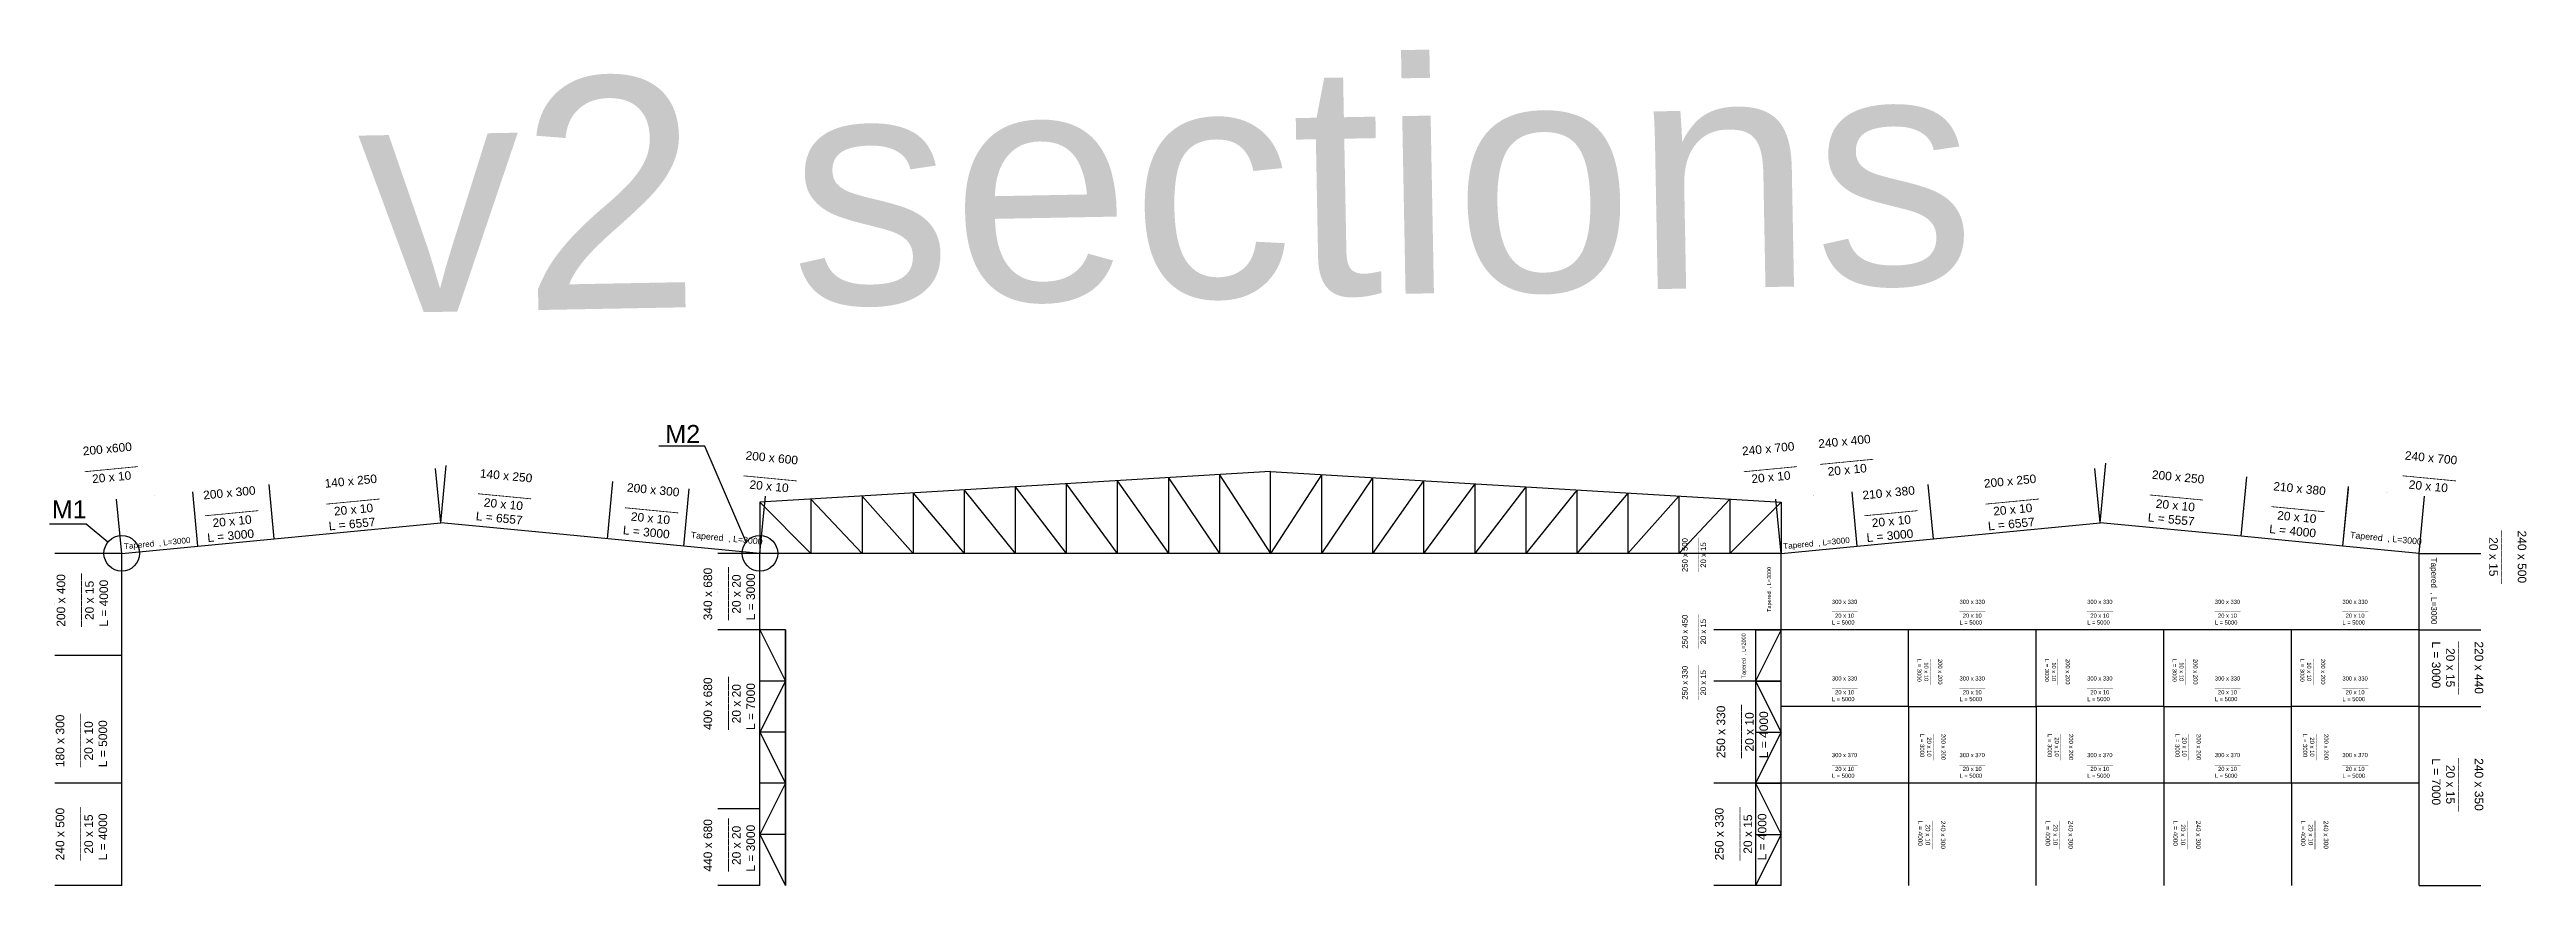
# Model space of a CAD drawing. Header units: inches. Extents: x -15 to 2803056, y 0 to 866270.
# Drawn here: x 719162 to 816194, y 243679 to 276401 of the extents above; entities that cross this region are included whole.
import ezdxf

# ---------------------------------------------------------------- set-up
doc = ezdxf.new("R2010")
doc.units = ezdxf.units.IN
doc.header["$LTSCALE"] = 100
doc.header["$MEASUREMENT"] = 0
for name, color, linetype in [('connection', 50, 'Continuous'), ('initial layout', 7, 'Continuous'), ('sections', 3, 'Continuous'), ('text', 3, 'Continuous')]:
    doc.layers.add(name, color=color, linetype=linetype)
doc.styles.get("Standard").update_dxf_attribs({"font": 'arial.ttf'})
doc.dimstyles.new('section', dxfattribs={"dimtxt": 1e-05, "dimasz": 15, "dimexe": 0.0625, "dimexo": 0.0625, "dimgap": 10, "dimtad": 0, "dimtoh": 1, "dimzin": 0, "dimdsep": 46, "dimtxsty": 'Standard', "dimblk": 'OBLIQUE', "dimcen": 0.09, "dimsd1": 1, "dimsd2": 1, "dimclrd": 256, "dimclre": 256, "dimclrt": 256, "dimadec": 0, "dimazin": 0, "dimtfac": 1, "dimtofl": 0, "dimtmove": 0, "dimatfit": 3, "dimfxl": 1, "dimtfillclr": 256, "dimtolj": 1, "dimtzin": 0, "dimlwe": -1, "dimarcsym": 0})

# ---------------------------------------------------------------- blocks, each defined once
blk = doc.blocks.new('*D122')
at = {"layer": 'Defpoints', "color": 0}
for p in [(719366, 247679), (721991, 247679), (721991, 243679)]:
    blk.add_point(p, dxfattribs=at)
at = {"layer": 'sections', "transparency": 16777216}
for p, q in [((721991, 247679), (719366, 247679)), ((721991, 243679), (719366, 243679))]:
    blk.add_line(p, q, dxfattribs=at)
at = {"layer": 'sections', "transparency": 16777216, "insert": (719366, 245679), "char_height": 0.00001, "attachment_point": 5, "rotation": 90}
blk.add_mtext('\\A1;4000.00', dxfattribs=at)
blk = doc.blocks.new('_Oblique')
at = {"color": 0, "linetype": 'ByBlock', "lineweight": -2}
blk.add_line((-0.5, -0.5), (0.5, 0.5), dxfattribs=at)
blk = doc.blocks.new('*D123')
at = {"layer": 'Defpoints', "color": 0}
for p in [(724773, 259090), (721991, 256679), (724977, 256965)]:
    blk.add_point(p, dxfattribs=at)
at = {"layer": 'sections', "transparency": 16777216}
for p, q in [((724977, 256965), (724773, 259090)), ((721991, 256679), (721787, 258804))]:
    blk.add_line(p, q, dxfattribs=at)
at = {"layer": 'sections', "transparency": 16777216, "insert": (723280, 258947), "char_height": 10, "attachment_point": 5, "rotation": 5.48359}
blk.add_mtext('\\A1;3000.00', dxfattribs=at)
blk = doc.blocks.new('*D124')
at = {"layer": 'Defpoints', "color": 0}
for p in [(727760, 259377), (727964, 257252), (724977, 256965)]:
    blk.add_point(p, dxfattribs=at)
at = {"layer": 'sections', "transparency": 16777216}
for p, q in [((724977, 256965), (724773, 259091)), ((727964, 257252), (727760, 259377))]:
    blk.add_line(p, q, dxfattribs=at)
at = {"layer": 'sections', "transparency": 16777216, "insert": (726266, 259234), "char_height": 10, "attachment_point": 5, "rotation": 5.48359}
blk.add_mtext('\\A1;3000.00', dxfattribs=at)
blk = doc.blocks.new('*D125')
at = {"layer": 'Defpoints', "color": 0}
for p in [(734287, 260004), (727964, 257252), (734491, 257879)]:
    blk.add_point(p, dxfattribs=at)
at = {"layer": 'sections', "transparency": 16777216}
for p, q in [((727964, 257252), (727760, 259377)), ((734491, 257879), (734287, 260004))]:
    blk.add_line(p, q, dxfattribs=at)
at = {"layer": 'sections', "transparency": 16777216, "insert": (731023, 259691), "char_height": 10, "attachment_point": 5, "rotation": 5.48359}
blk.add_mtext('\\A1;6557.47', dxfattribs=at)
blk = doc.blocks.new('*D108')
at = {"layer": 'Defpoints', "color": 0}
for p in [(741233, 259491), (734491, 257879), (741019, 257252)]:
    blk.add_point(p, dxfattribs=at)
at = {"layer": 'sections', "transparency": 16777216}
for p, q in [((734491, 257879), (734706, 260118)), ((741019, 257252), (741233, 259491))]:
    blk.add_line(p, q, dxfattribs=at)
at = {"layer": 'sections', "transparency": 16777216, "insert": (737970, 259804), "char_height": 10, "attachment_point": 5, "rotation": 354.51641}
blk.add_mtext('\\A1;6557.47', dxfattribs=at)
blk = doc.blocks.new('*D109')
at = {"layer": 'Defpoints', "color": 0}
for p in [(744220, 259204), (741019, 257252), (744005, 256965)]:
    blk.add_point(p, dxfattribs=at)
at = {"layer": 'sections', "transparency": 16777216}
for p, q in [((741019, 257252), (741233, 259491)), ((744005, 256965), (744220, 259205))]:
    blk.add_line(p, q, dxfattribs=at)
at = {"layer": 'sections', "transparency": 16777216, "insert": (742727, 259348), "char_height": 10, "attachment_point": 5, "rotation": 354.51641}
blk.add_mtext('\\A1;3000.00', dxfattribs=at)
blk = doc.blocks.new('*D110')
at = {"layer": 'Defpoints', "color": 0}
for p in [(747206, 258918), (744005, 256965), (746991, 256679)]:
    blk.add_point(p, dxfattribs=at)
at = {"layer": 'sections', "transparency": 16777216}
for p, q in [((744005, 256965), (744220, 259205)), ((746991, 256679), (747206, 258918))]:
    blk.add_line(p, q, dxfattribs=at)
at = {"layer": 'sections', "transparency": 16777216, "insert": (745713, 259061), "char_height": 10, "attachment_point": 5, "rotation": 354.51641}
blk.add_mtext('\\A1;3000.00', dxfattribs=at)
blk = doc.blocks.new('*D111')
at = {"layer": 'Defpoints', "color": 0}
for p in [(745347, 246679), (746991, 246679), (746991, 243679)]:
    blk.add_point(p, dxfattribs=at)
at = {"layer": 'sections', "transparency": 16777216}
for p, q in [((746991, 246679), (745346, 246679)), ((746991, 243679), (745346, 243679))]:
    blk.add_line(p, q, dxfattribs=at)
at = {"layer": 'sections', "transparency": 16777216, "insert": (745347, 245179), "char_height": 10, "attachment_point": 5, "rotation": 90}
blk.add_mtext('\\A1;3000.00', dxfattribs=at)
blk = doc.blocks.new('*D112')
at = {"layer": 'Defpoints', "color": 0}
for p in [(745346, 256679), (746991, 256679), (746991, 253679)]:
    blk.add_point(p, dxfattribs=at)
at = {"layer": 'sections', "transparency": 16777216}
for p, q in [((746991, 256679), (745346, 256679)), ((746991, 253679), (745346, 253679))]:
    blk.add_line(p, q, dxfattribs=at)
at = {"layer": 'sections', "transparency": 16777216, "insert": (745346, 255179), "char_height": 10, "attachment_point": 5, "rotation": 90}
blk.add_mtext('\\A1;3000.00', dxfattribs=at)
blk = doc.blocks.new('*D93')
at = {"layer": 'Defpoints', "color": 0}
for p in [(784366, 247679), (786991, 247679), (786991, 243679)]:
    blk.add_point(p, dxfattribs=at)
at = {"layer": 'sections', "transparency": 16777216}
for p, q in [((786991, 247679), (784366, 247679)), ((786991, 243679), (784366, 243679))]:
    blk.add_line(p, q, dxfattribs=at)
at = {"layer": 'sections', "transparency": 16777216, "insert": (784366, 245679), "char_height": 0.00001, "attachment_point": 5, "rotation": 90}
blk.add_mtext('\\A1;4000.00', dxfattribs=at)
blk = doc.blocks.new('*D94')
at = {"layer": 'Defpoints', "color": 0}
for p in [(789773, 259090), (786991, 256679), (789977, 256965)]:
    blk.add_point(p, dxfattribs=at)
at = {"layer": 'sections', "transparency": 16777216}
for p, q in [((789977, 256965), (789773, 259090)), ((786991, 256679), (786787, 258804))]:
    blk.add_line(p, q, dxfattribs=at)
at = {"layer": 'sections', "transparency": 16777216, "insert": (788280, 258947), "char_height": 10, "attachment_point": 5, "rotation": 5.48359}
blk.add_mtext('\\A1;3000.00', dxfattribs=at)
blk = doc.blocks.new('*D95')
at = {"layer": 'Defpoints', "color": 0}
for p in [(792760, 259377), (792964, 257252), (789977, 256965)]:
    blk.add_point(p, dxfattribs=at)
at = {"layer": 'sections', "transparency": 16777216}
for p, q in [((789977, 256965), (789773, 259091)), ((792964, 257252), (792760, 259377))]:
    blk.add_line(p, q, dxfattribs=at)
at = {"layer": 'sections', "transparency": 16777216, "insert": (791266, 259234), "char_height": 10, "attachment_point": 5, "rotation": 5.48359}
blk.add_mtext('\\A1;3000.00', dxfattribs=at)
blk = doc.blocks.new('*D96')
at = {"layer": 'Defpoints', "color": 0}
for p in [(799287, 260004), (792964, 257252), (799491, 257879)]:
    blk.add_point(p, dxfattribs=at)
at = {"layer": 'sections', "transparency": 16777216}
for p, q in [((792964, 257252), (792760, 259377)), ((799491, 257879), (799287, 260004))]:
    blk.add_line(p, q, dxfattribs=at)
at = {"layer": 'sections', "transparency": 16777216, "insert": (796023, 259691), "char_height": 10, "attachment_point": 5, "rotation": 5.48359}
blk.add_mtext('\\A1;6557.47', dxfattribs=at)
blk = doc.blocks.new('*D97')
at = {"layer": 'Defpoints', "color": 0}
for p in [(812206, 258918), (809005, 256965), (811991, 256679)]:
    blk.add_point(p, dxfattribs=at)
at = {"layer": 'sections', "transparency": 16777216}
for p, q in [((809005, 256965), (809220, 259205)), ((811991, 256679), (812206, 258918))]:
    blk.add_line(p, q, dxfattribs=at)
at = {"layer": 'sections', "transparency": 16777216, "insert": (810713, 259061), "char_height": 10, "attachment_point": 5, "rotation": 354.51641}
blk.add_mtext('\\A1;3000.00', dxfattribs=at)
blk = doc.blocks.new('*D113')
at = {"layer": 'Defpoints', "color": 0}
for p in [(805246, 259673), (805023, 257347), (809005, 256965)]:
    blk.add_point(p, dxfattribs=at)
at = {"layer": 'sections', "transparency": 16777216}
for p, q in [((805023, 257348), (805246, 259673)), ((809005, 256965), (809228, 259290))]:
    blk.add_line(p, q, dxfattribs=at)
at = {"layer": 'sections', "transparency": 16777216, "insert": (807237, 259481), "char_height": 10, "attachment_point": 5, "rotation": 354.51641}
blk.add_mtext('\\A1;4000.00', dxfattribs=at)
blk = doc.blocks.new('*D114')
at = {"layer": 'Defpoints', "color": 0}
for p in [(799714, 260204), (799491, 257879), (805023, 257347)]:
    blk.add_point(p, dxfattribs=at)
at = {"layer": 'sections', "transparency": 16777216}
for p, q in [((799491, 257879), (799714, 260204)), ((805023, 257348), (805246, 259673))]:
    blk.add_line(p, q, dxfattribs=at)
at = {"layer": 'sections', "transparency": 16777216, "insert": (802480, 259938), "char_height": 10, "attachment_point": 5, "rotation": 354.51641}
blk.add_mtext('\\A1;5557.47', dxfattribs=at)
blk = doc.blocks.new('*D115')
at = {"layer": 'Defpoints', "color": 0}
for p in [(811991, 253679), (814401, 253679), (811991, 250679)]:
    blk.add_point(p, dxfattribs=at)
at = {"layer": 'sections', "transparency": 16777216}
for p, q in [((811991, 253679), (814401, 253679)), ((811991, 250679), (814401, 250679))]:
    blk.add_line(p, q, dxfattribs=at)
at = {"layer": 'sections', "transparency": 16777216, "insert": (814401, 252179), "char_height": 10, "attachment_point": 5, "rotation": 90}
blk.add_mtext('\\A1;3000.00', dxfattribs=at)
blk = doc.blocks.new('*D116')
at = {"layer": 'Defpoints', "color": 0}
for p in [(811991, 256679), (814401, 256679), (811991, 253679)]:
    blk.add_point(p, dxfattribs=at)
at = {"layer": 'sections', "transparency": 16777216}
for p, q in [((811991, 256679), (814401, 256679)), ((811991, 253679), (814401, 253679))]:
    blk.add_line(p, q, dxfattribs=at)
at = {"layer": 'sections', "transparency": 16777216, "insert": (814401, 255179), "char_height": 10, "attachment_point": 5, "rotation": 90}
blk.add_mtext('\\A1;3000.00', dxfattribs=at)
blk = doc.blocks.new('*D117')
at = {"layer": 'Defpoints', "color": 0}
for p in [(784366, 251679), (786991, 251679), (786991, 247679)]:
    blk.add_point(p, dxfattribs=at)
at = {"layer": 'sections', "transparency": 16777216}
for p, q in [((786991, 251679), (784366, 251679)), ((786991, 247679), (784366, 247679))]:
    blk.add_line(p, q, dxfattribs=at)
at = {"layer": 'sections', "transparency": 16777216, "insert": (784366, 249679), "char_height": 10, "attachment_point": 5, "rotation": 90}
blk.add_mtext('\\A1;4000.00', dxfattribs=at)
blk = doc.blocks.new('*D118')
at = {"layer": 'Defpoints', "color": 0}
for p in [(784366, 253679), (786991, 253679), (786991, 251679)]:
    blk.add_point(p, dxfattribs=at)
at = {"layer": 'sections', "transparency": 16777216}
for p, q in [((786991, 253679), (784366, 253679)), ((786991, 251679), (784366, 251679))]:
    blk.add_line(p, q, dxfattribs=at)
at = {"layer": 'sections', "transparency": 16777216, "insert": (784366, 252679), "char_height": 10, "attachment_point": 5, "rotation": 90}
blk.add_mtext('\\A1;2000.00', dxfattribs=at)
blk = doc.blocks.new('*D119')
at = {"layer": 'Defpoints', "color": 0}
for p in [(784366, 256679), (786991, 256679), (786991, 253679)]:
    blk.add_point(p, dxfattribs=at)
at = {"layer": 'sections', "transparency": 16777216}
for p, q in [((786991, 256679), (784366, 256679)), ((786991, 253679), (784366, 253679))]:
    blk.add_line(p, q, dxfattribs=at)
at = {"layer": 'sections', "transparency": 16777216, "insert": (784366, 255179), "char_height": 10, "attachment_point": 5, "rotation": 90}
blk.add_mtext('\\A1;3000.00', dxfattribs=at)
blk = doc.blocks.new('*D120')
at = {"layer": 'Defpoints', "color": 0}
for p in [(719366, 256679), (721991, 256679), (721991, 252679)]:
    blk.add_point(p, dxfattribs=at)
at = {"layer": 'sections', "transparency": 16777216}
for p, q in [((721991, 256679), (719366, 256679)), ((721991, 252679), (719366, 252679))]:
    blk.add_line(p, q, dxfattribs=at)
at = {"layer": 'sections', "transparency": 16777216, "insert": (719366, 254679), "char_height": 10, "attachment_point": 5, "rotation": 90}
blk.add_mtext('\\A1;4000.00', dxfattribs=at)
blk = doc.blocks.new('*D121')
at = {"layer": 'Defpoints', "color": 0}
for p in [(811991, 250679), (814401, 250679), (811991, 243679)]:
    blk.add_point(p, dxfattribs=at)
at = {"layer": 'sections', "transparency": 16777216}
for p, q in [((811991, 250679), (814401, 250679)), ((811991, 243679), (814401, 243679))]:
    blk.add_line(p, q, dxfattribs=at)
at = {"layer": 'sections', "transparency": 16777216, "insert": (814401, 247179), "char_height": 10, "attachment_point": 5, "rotation": 90}
blk.add_mtext('\\A1;7000.00', dxfattribs=at)

msp = doc.modelspace()

# ---------------------------------------------------------------- linework, layer by layer
at = {"layer": 'connection'}
for p, q in [((744829.064, 260875.916), (743032.681, 260875.916)), ((746452.47, 257121.369), (744829.064, 260875.916)), ((720603.122, 257819.681), (719162.495, 257819.681)), ((721452.47, 257121.369), (720603.122, 257819.681))]:
    msp.add_line(p, q, dxfattribs=at)
for centre in [(721991.043, 256678.567), (746991.043, 256678.567)]:
    msp.add_circle(centre, 697.234, dxfattribs=at)
at = {"layer": 'initial layout'}
for p, q in [((766991.043, 259878.567), (746991.043, 258678.567)), ((754991.043, 259158.567), (754991.043, 256678.567)), ((754991.043, 259158.567), (756991.043, 256678.567)), ((756991.043, 259278.567), (756991.043, 256678.567)), ((756991.043, 259278.567), (758991.043, 256678.567)), ((758991.043, 259398.567), (758991.043, 256678.567)), ((758991.043, 259398.567), (760991.043, 256678.567)), ((760991.043, 259518.567), (760991.043, 256678.567)), ((760991.043, 259518.567), (762991.043, 256678.567)), ((762991.043, 259638.567), (762991.043, 256678.567)), ((762991.043, 259638.567), (764991.043, 256678.567)), ((764991.043, 259758.567), (764991.043, 256678.567)), ((764991.043, 259758.567), (766991.043, 256678.567)), ((766991.043, 256678.567), (766991.043, 259878.567)), ((766991.043, 256678.567), (766991.043, 259878.567)), ((766991.043, 259878.567), (786991.043, 258678.567)), ((768991.043, 259758.567), (766991.043, 256678.567)), ((768991.043, 259758.567), (768991.043, 256678.567)), ((770991.043, 259638.567), (768991.043, 256678.567)), ((770991.043, 259638.567), (770991.043, 256678.567)), ((772991.043, 259518.567), (770991.043, 256678.567)), ((772991.043, 259518.567), (772991.043, 256678.567)), ((774991.043, 259398.567), (772991.043, 256678.567)), ((774991.043, 259398.567), (774991.043, 256678.567)), ((776991.043, 259278.567), (774991.043, 256678.567)), ((776991.043, 259278.567), (776991.043, 256678.567)), ((778991.043, 259158.567), (776991.043, 256678.567)), ((778991.043, 259158.567), (778991.043, 256678.567)), ((746991.043, 258678.567), (746991.043, 256678.567)), ((746991.043, 258678.567), (748991.043, 256678.567)), ((748991.043, 258798.567), (748991.043, 256678.567)), ((748991.043, 258798.567), (750991.043, 256678.567)), ((750991.043, 258918.567), (750991.043, 256678.567)), ((750991.043, 258918.567), (752991.043, 256678.567)), ((752991.043, 259038.567), (752991.043, 256678.567)), ((752991.043, 259038.567), (754991.043, 256678.567)), ((780991.043, 259038.567), (778991.043, 256678.567)), ((780991.043, 259038.567), (780991.043, 256678.567)), ((782991.043, 258918.567), (780991.043, 256678.567)), ((782991.043, 258918.567), (782991.043, 256678.567)), ((784991.043, 258798.567), (782991.043, 256678.567)), ((784991.043, 258798.567), (784991.043, 256678.567)), ((786991.043, 258678.567), (784991.043, 256678.567)), ((786991.043, 258678.567), (786991.043, 256678.567)), ((724977.314, 256965.249), (727963.585, 257251.931)), ((727963.585, 257251.931), (734491.043, 257878.567)), ((739027.654, 257443.052), (734491.043, 257878.567)), ((744004.772, 256965.249), (739027.654, 257443.052)), ((789977.314, 256965.249), (792963.585, 257251.931)), ((792963.585, 257251.931), (799491.043, 257878.567)), ((805023.078, 257347.491), (799491.043, 257878.567)), ((809004.772, 256965.249), (805023.078, 257347.491)), ((721991.043, 256678.567), (724977.314, 256965.249)), ((721991.043, 250678.567), (721991.043, 256678.567)), ((746991.043, 256678.567), (744004.772, 256965.249)), ((786991.043, 256678.567), (746991.043, 256678.567)), ((746991.043, 253678.567), (746991.043, 256678.567)), ((786991.043, 256678.567), (789977.314, 256965.249)), ((786991.043, 253678.567), (786991.043, 256678.567)), ((811991.043, 256678.567), (809004.772, 256965.249)), ((811991.043, 253678.567), (811991.043, 256678.567)), ((747991.043, 253678.567), (746991.043, 253678.567)), ((746991.043, 253678.567), (747991.043, 251678.567)), ((746991.043, 250678.567), (746991.043, 253678.567)), ((747991.043, 253678.567), (747991.043, 243678.567)), ((747991.043, 243678.567), (747991.043, 253678.567)), ((785991.043, 253678.567), (786991.043, 253678.567)), ((786991.043, 253678.567), (785991.043, 251678.567)), ((785991.043, 253678.567), (785991.043, 243678.567)), ((785991.043, 253678.567), (785991.043, 243678.567)), ((786991.043, 251678.567), (786991.043, 253678.567)), ((791991.043, 253678.567), (786991.043, 253678.567)), ((791991.043, 250678.567), (791991.043, 253678.567)), ((796991.043, 253678.567), (791991.043, 253678.567)), ((796991.043, 250678.567), (796991.043, 253678.567)), ((801991.043, 253678.567), (796991.043, 253678.567)), ((801991.043, 250678.567), (801991.043, 253678.567)), ((806991.043, 253678.567), (801991.043, 253678.567)), ((806991.043, 250678.567), (806991.043, 253678.567)), ((811991.043, 253678.567), (806991.043, 253678.567)), ((811991.043, 250678.567), (811991.043, 253678.567)), ((747991.043, 251678.567), (746991.043, 251678.567)), ((747991.043, 251678.567), (746991.043, 249678.567)), ((785991.043, 251678.567), (786991.043, 251678.567)), ((785991.043, 251678.567), (786991.043, 249678.567)), ((786991.043, 247678.567), (786991.043, 251678.567)), ((721991.043, 247678.567), (721991.043, 250678.567)), ((746991.043, 246678.567), (746991.043, 250678.567)), ((791991.043, 250678.567), (786991.043, 250678.567)), ((791991.043, 250678.567), (791991.043, 247678.567)), ((791991.043, 250678.567), (791991.043, 247678.567)), ((791991.043, 250678.567), (796991.043, 250678.567)), ((801991.043, 250678.567), (796991.043, 250678.567)), ((796991.043, 250678.567), (796991.043, 247678.567)), ((796991.043, 250678.567), (796991.043, 247678.567)), ((801991.043, 250678.567), (801991.043, 247678.567)), ((801991.043, 250678.567), (801991.043, 247678.567)), ((801991.043, 250678.567), (806991.043, 250678.567)), ((811991.043, 250678.567), (806991.043, 250678.567)), ((806991.043, 247678.567), (806991.043, 250678.567)), ((811991.043, 243678.567), (811991.043, 250678.567)), ((747991.043, 249678.567), (746991.043, 249678.567)), ((746991.043, 249678.567), (747991.043, 247678.567)), ((785991.043, 249678.567), (786991.043, 249678.567)), ((786991.043, 249678.567), (785991.043, 247678.567)), ((721991.043, 243678.567), (721991.043, 247678.567)), ((747991.043, 247678.567), (746991.043, 247678.567)), ((747991.043, 247678.567), (746991.043, 245678.567)), ((785991.043, 247678.567), (784991.043, 247678.567)), ((785991.043, 247678.567), (786991.043, 247678.567)), ((785991.043, 247678.567), (786991.043, 245678.567)), ((791991.043, 247678.567), (786991.043, 247678.567)), ((786991.043, 243678.567), (786991.043, 247678.567)), ((791991.043, 247678.567), (791991.043, 243678.567)), ((796991.043, 247678.567), (791991.043, 247678.567)), ((801991.043, 247678.567), (796991.043, 247678.567)), ((796991.043, 243678.567), (796991.043, 247678.567)), ((801991.043, 247678.567), (801991.043, 243678.567)), ((806991.043, 247678.567), (801991.043, 247678.567)), ((811991.043, 247678.567), (806991.043, 247678.567)), ((806991.043, 247678.567), (806991.043, 243678.567)), ((746991.043, 243678.567), (746991.043, 246678.567)), ((747991.043, 245678.567), (746991.043, 245678.567)), ((746991.043, 245678.567), (747991.043, 243678.567)), ((785991.043, 245678.567), (786991.043, 245678.567)), ((786991.043, 245678.567), (785991.043, 243678.567))]:
    msp.add_line(p, q, dxfattribs=at)

# ---------------------------------------------------------------- texts
at = {"layer": 'connection'}
for s, p in [('M2', (743286.744, 261002.496)), ('M1', (719250.338, 258047.904))]:
    msp.add_text(s, height=702.7444, dxfattribs=at).set_placement(p)
at = {"layer": 'sections'}
for s, height, rotation, p in [('Tapered  , L=3000', 228.35228, 5.48359044, (722089.275, 256839.772)), ('Tapered  , L=3000', 246.10008, 354.51640955, (744276.211, 257283.098)), ('Tapered  , L=3000', 228.35228, 5.48359044, (787089.275, 256839.772)), ('Tapered  , L=3000', 246.10008, 354.51640955, (809276.211, 257283.098)), ('Tapered  , L=3000', 228.35228, 270, (812459.529, 256511.52)), ('Tapered  , L=3000', 154.26103, 90, (786602.628, 254385.466)), ('Tapered  , L=2000', 154.26103, 90, (785603.014, 251781.261))]:
    msp.add_text(s, height=height, rotation=rotation, dxfattribs=at).set_placement(p)
at = {"layer": 'sections', "attachment_point": 1}
for s, width, gutter_width, insert, char_height, rotation in [('200 x600\\P________\\P  20 x 10', 2043.53838, 1676.963, (720449.21, 260846.735), 335.3927, 5.48359044), ('240 x 700\\P________\\P  20 x 10', 2043.53838, 1676.963, (785449.21, 260846.735), 335.3927, 5.48359044), ('240 x 400\\P________\\P  20 x 10', 2043.53838, 1676.963, (788435.475, 261133.479), 335.3927, 5.48359044), ('200 x 600\\P________\\P  20 x 10', 2043.53838, 1676.963, (746449.324, 260684.875), 335.3927, 354.51640956), ('240 x 700\\P________\\P  20 x 10', 2043.53838, 1676.963, (811449.324, 260684.875), 335.3927, 354.51640956), ('200 x 300\\P________\\P  20 x 10\\PL = 3000', 2043.53838, 1676.963, (725166.415, 259121.757), 335.3927, 5.48359044), ('140 x 250\\P________\\P  20 x 10\\PL = 6557', 2043.53838, 1676.963, (729923.28, 259578.416), 335.3927, 5.48359044), ('140 x 250\\P________\\P  20 x 10\\PL = 6557', 2043.53838, 1676.963, (736041.964, 259983.711), 335.3927, 354.51640956), ('200 x 300\\P________\\P  20 x 10\\PL = 3000', 2043.53838, 1676.963, (741802.896, 259433.634), 335.3927, 354.51640956), ('210 x 380\\P________\\P  20 x 10\\PL = 3000', 2043.53838, 1676.963, (790166.415, 259121.757), 335.3927, 5.48359044), ('200 x 250\\P________\\P  20 x 10\\PL = 6557', 2043.53838, 1676.963, (794923.28, 259578.416), 335.3927, 5.48359044), ('200 x 250\\P________\\P  20 x 10\\PL = 5557', 2043.53838, 1676.963, (801539.676, 259935.93), 335.3927, 354.51640956), ('210 x 380\\P________\\P  20 x 10\\PL = 4000', 2043.53838, 1676.963, (806296.54, 259479.271), 335.3927, 354.51640956), ('250 x 500\\P________\\P  20 x 15', 1320.51882, 1083.641, (783115.702, 255947.102), 216.7282, 90), ('240 x 500\\P________\\P  20 x 15', 2043.53838, 1676.963, (816188.748, 257571.479), 335.3927, 270), ('200 x 400\\P________\\P  20 x 15\\PL = 4000', 2043.53838, 1676.963, (719440.154, 253808.054), 335.3927, 90), ('340 x 680\\P________\\P  20 x 20\\PL = 3000', 2043.53838, 1676.963, (744783.095, 254057.29), 335.3927, 90), ('250 x 450\\P________\\P  20 x 15', 1320.51882, 1083.641, (783115.764, 252947.102), 216.7282, 90), ('250 x 330\\P________\\P  20 x 15', 1320.51882, 1083.641, (783115.764, 250947.102), 216.7282, 90), ('200 x 200\\P________\\P  10 x 10\\PL = 3000', 993.66214, 815.417, (793308.886, 252544.091), 163.0833, 270), ('200 x 200\\P________\\P  10 x 10\\PL = 3000', 993.66214, 815.417, (798308.886, 252544.091), 163.0833, 270), ('200 x 200\\P________\\P  10 x 10\\PL = 3000', 993.66214, 815.417, (803308.886, 252544.091), 163.0833, 270), ('200 x 200\\P________\\P  10 x 10\\PL = 3000', 993.66214, 815.417, (808308.886, 252544.091), 163.0833, 270), ('220 x 440\\P________\\P  20 x 15\\PL = 3000', 2043.53838, 1676.963, (814502.114, 253231.662), 335.3927, 270), ('4{\\fArial|b0|i0|c178|p34;0}0 x {\\fArial|b0|i0|c178|p34;68}0\\P________\\P  20 x {\\fArial|b0|i0|c178|p34;20}\\PL = 7000', 2043.53838, 1676.963, (744783.095, 249764.858), 335.39269, 90), ('180 x 300\\P________\\P  20 x 10\\PL = 5000', 2043.53838, 1676.963, (719405.129, 248308.632), 335.3927, 90), ('250 x 330\\P________\\P  20 x 10\\PL = 4000', 2043.53838, 1676.963, (784468.621, 248660.155), 335.3927, 90), ('200 x 200\\P________\\P  20 x 10\\PL = 3000', 1013.75745, 831.907, (793437.31, 249607.614), 166.3814, 270), ('200 x 200\\P________\\P  20 x 10\\PL = 3000', 1013.75745, 831.907, (798437.31, 249607.614), 166.3814, 270), ('200 x 200\\P________\\P  20 x 10\\PL = 3000', 1013.75745, 831.907, (803437.31, 249607.614), 166.3814, 270), ('200 x 200\\P________\\P  20 x 10\\PL = 3000', 1013.75745, 831.907, (808437.31, 249607.614), 166.3814, 270), ('240 x 350\\P________\\P  20 x 15\\PL = 7000', 2043.53838, 1676.963, (814502.114, 248658.994), 335.3927, 270), ('240 x 500\\P________\\P  20 x 15\\PL = 4000', 2043.53838, 1676.963, (719405.129, 244660.155), 335.3927, 90), ('250 x 330\\P________\\P  20 x 15\\PL = 4000', 2043.53838, 1676.963, (784405.129, 244660.155), 335.3927, 90), ('{\\fArial|b0|i0|c178|p34;44}0 x {\\fArial|b0|i0|c178|p34;68}0\\P________\\P  20 x {\\fArial|b0|i0|c178|p34;20}\\PL = 3000', 2043.53838, 1676.963, (744783.095, 244218.625), 335.39269, 90), ('240 x 300\\P________\\P  20 x 10\\PL = 4000', 1091.7391, 895.9, (793432.083, 246208.053), 179.18, 270), ('240 x 300\\P________\\P  20 x 10\\PL = 4000', 1091.7391, 895.9, (798432.083, 246208.053), 179.18, 270), ('240 x 300\\P________\\P  20 x 10\\PL = 4000', 1091.7391, 895.9, (803432.083, 246208.053), 179.18, 270), ('240 x 300\\P________\\P  20 x 10\\PL = 4000', 1091.7391, 895.9, (808432.083, 246208.053), 179.18, 270)]:
    msp.add_mtext_dynamic_manual_height_columns(s, width=width, gutter_width=gutter_width, heights=[0], dxfattribs=dict(at, insert=insert, char_height=char_height, rotation=rotation))
at = {"layer": 'sections', "char_height": 161.6327, "attachment_point": 1}
for s, insert in [('300 x 330\\P________\\P  20 x 10\\PL = 5000', (788985.821, 254861.78)), ('300 x 330\\P________\\P  20 x 10\\PL = 5000', (793985.821, 254861.78)), ('300 x 330\\P________\\P  20 x 10\\PL = 5000', (798985.821, 254861.78)), ('300 x 330\\P________\\P  20 x 10\\PL = 5000', (803985.821, 254861.78)), ('300 x 330\\P________\\P  20 x 10\\PL = 5000', (808985.821, 254861.78)), ('300 x 330\\P________\\P  20 x 10\\PL = 5000', (788985.821, 251861.78)), ('300 x 330\\P________\\P  20 x 10\\PL = 5000', (793985.821, 251861.78)), ('300 x 330\\P________\\P  20 x 10\\PL = 5000', (798985.821, 251861.78)), ('300 x 330\\P________\\P  20 x 10\\PL = 5000', (803985.821, 251861.78)), ('300 x 330\\P________\\P  20 x 10\\PL = 5000', (808985.821, 251861.78)), ('300 x 370\\P________\\P  20 x 10\\PL = 5000', (788985.821, 248861.78)), ('300 x 370\\P________\\P  20 x 10\\PL = 5000', (793985.821, 248861.78)), ('300 x 370\\P________\\P  20 x 10\\PL = 5000', (798985.821, 248861.78)), ('300 x 370\\P________\\P  20 x 10\\PL = 5000', (803985.821, 248861.78)), ('300 x 370\\P________\\P  20 x 10\\PL = 5000', (808985.821, 248861.78))]:
    msp.add_mtext_dynamic_manual_height_columns(s, width=984.82342, gutter_width=808.163, heights=[0], dxfattribs=dict(at, insert=insert))
at = {"layer": 'text'}
msp.add_text('v2 sections', height=9060.4183, rotation=1.07094405, dxfattribs=at).set_placement((731350.349, 266074.229))

# ---------------------------------------------------------------- dimensions: what is measured, and where the dimension line sits
at = {"layer": 'sections'}
for p1, p2, distance, picture, middle in [((734491.043, 257878.567), (741018.502, 257251.931), 2249.442, '*D108', (737969.731, 259804.397)), ((805023.078, 257347.491), (799491.043, 257878.567), -2335.861, '*D114', (802480.277, 259938.2)), ((721991.043, 256678.567), (724977.314, 256965.249), 2134.94, '*D123', (723280.162, 258947.077)), ((724977.314, 256965.249), (727963.585, 257251.931), 2135.002, '*D124', (726266.427, 259233.821)), ((727963.585, 257251.931), (734491.043, 257878.567), 2135.065, '*D125', (731023.286, 259690.543)), ((741018.502, 257251.931), (744004.772, 256965.249), 2249.505, '*D109', (742726.601, 259347.8)), ((744004.772, 256965.249), (746991.043, 256678.567), 2249.567, '*D110', (745712.878, 259061.18)), ((786991.043, 256678.567), (789977.314, 256965.249), 2134.94, '*D94', (788280.162, 258947.077)), ((789977.314, 256965.249), (792963.585, 257251.931), 2135.002, '*D95', (791266.427, 259233.821)), ((792963.585, 257251.931), (799491.043, 257878.567), 2135.065, '*D96', (796023.286, 259690.543)), ((809004.772, 256965.249), (805023.078, 257347.491), -2335.799, '*D113', (807237.136, 259481.479)), ((809004.772, 256965.249), (811991.043, 256678.567), 2249.567, '*D97', (810712.878, 259061.18))]:
    dim = msp.add_aligned_dim(p1=p1, p2=p2, distance=distance, dimstyle='section', override={"dimtxt": 10}, dxfattribs=at)
    dim.commit()
    dim.dimension.update_dxf_attribs({"geometry": picture, "text_midpoint": middle})
for base, p1, p2, picture, middle in [((719365.998, 256678.567), (721991.043, 252678.567), (721991.043, 256678.567), '*D120', (719365.998, 254678.567)), ((745346.322, 256678.567), (746991.043, 253678.567), (746991.043, 256678.567), '*D112', (745346.322, 255178.567)), ((784365.873, 256678.567), (786991.043, 253678.567), (786991.043, 256678.567), '*D119', (784365.873, 255178.567)), ((814401.255, 256678.567), (811991.043, 253678.567), (811991.043, 256678.567), '*D116', (814401.255, 255178.567)), ((784365.935, 253678.567), (786991.043, 251678.567), (786991.043, 253678.567), '*D118', (784365.935, 252678.567)), ((814401.192, 253678.567), (811991.043, 250678.567), (811991.043, 253678.567), '*D115', (814401.192, 252178.567)), ((784365.998, 251678.567), (786991.043, 247678.567), (786991.043, 251678.567), '*D117', (784365.998, 249678.567)), ((814401.255, 250678.567), (811991.043, 243678.567), (811991.043, 250678.567), '*D121', (814401.255, 247178.567)), ((745346.509, 246678.567), (746991.043, 243678.567), (746991.043, 246678.567), '*D111', (745346.509, 245178.567))]:
    dim = msp.add_linear_dim(base=base, p1=p1, p2=p2, angle=90, dimstyle='section', override={"dimtxt": 10}, dxfattribs=at)
    dim.commit()
    dim.dimension.update_dxf_attribs({"geometry": picture, "text_midpoint": middle})
for base, p1, p2, picture, middle in [((719366.06, 247678.567), (721991.043, 243678.567), (721991.043, 247678.567), '*D122', (719366.06, 245678.567)), ((784366.06, 247678.567), (786991.043, 243678.567), (786991.043, 247678.567), '*D93', (784366.06, 245678.567))]:
    dim = msp.add_linear_dim(base=base, p1=p1, p2=p2, angle=90, dimstyle='section', dxfattribs=at)
    dim.commit()
    dim.dimension.update_dxf_attribs({"geometry": picture, "text_midpoint": middle})

doc.saveas('drawing.dxf')
